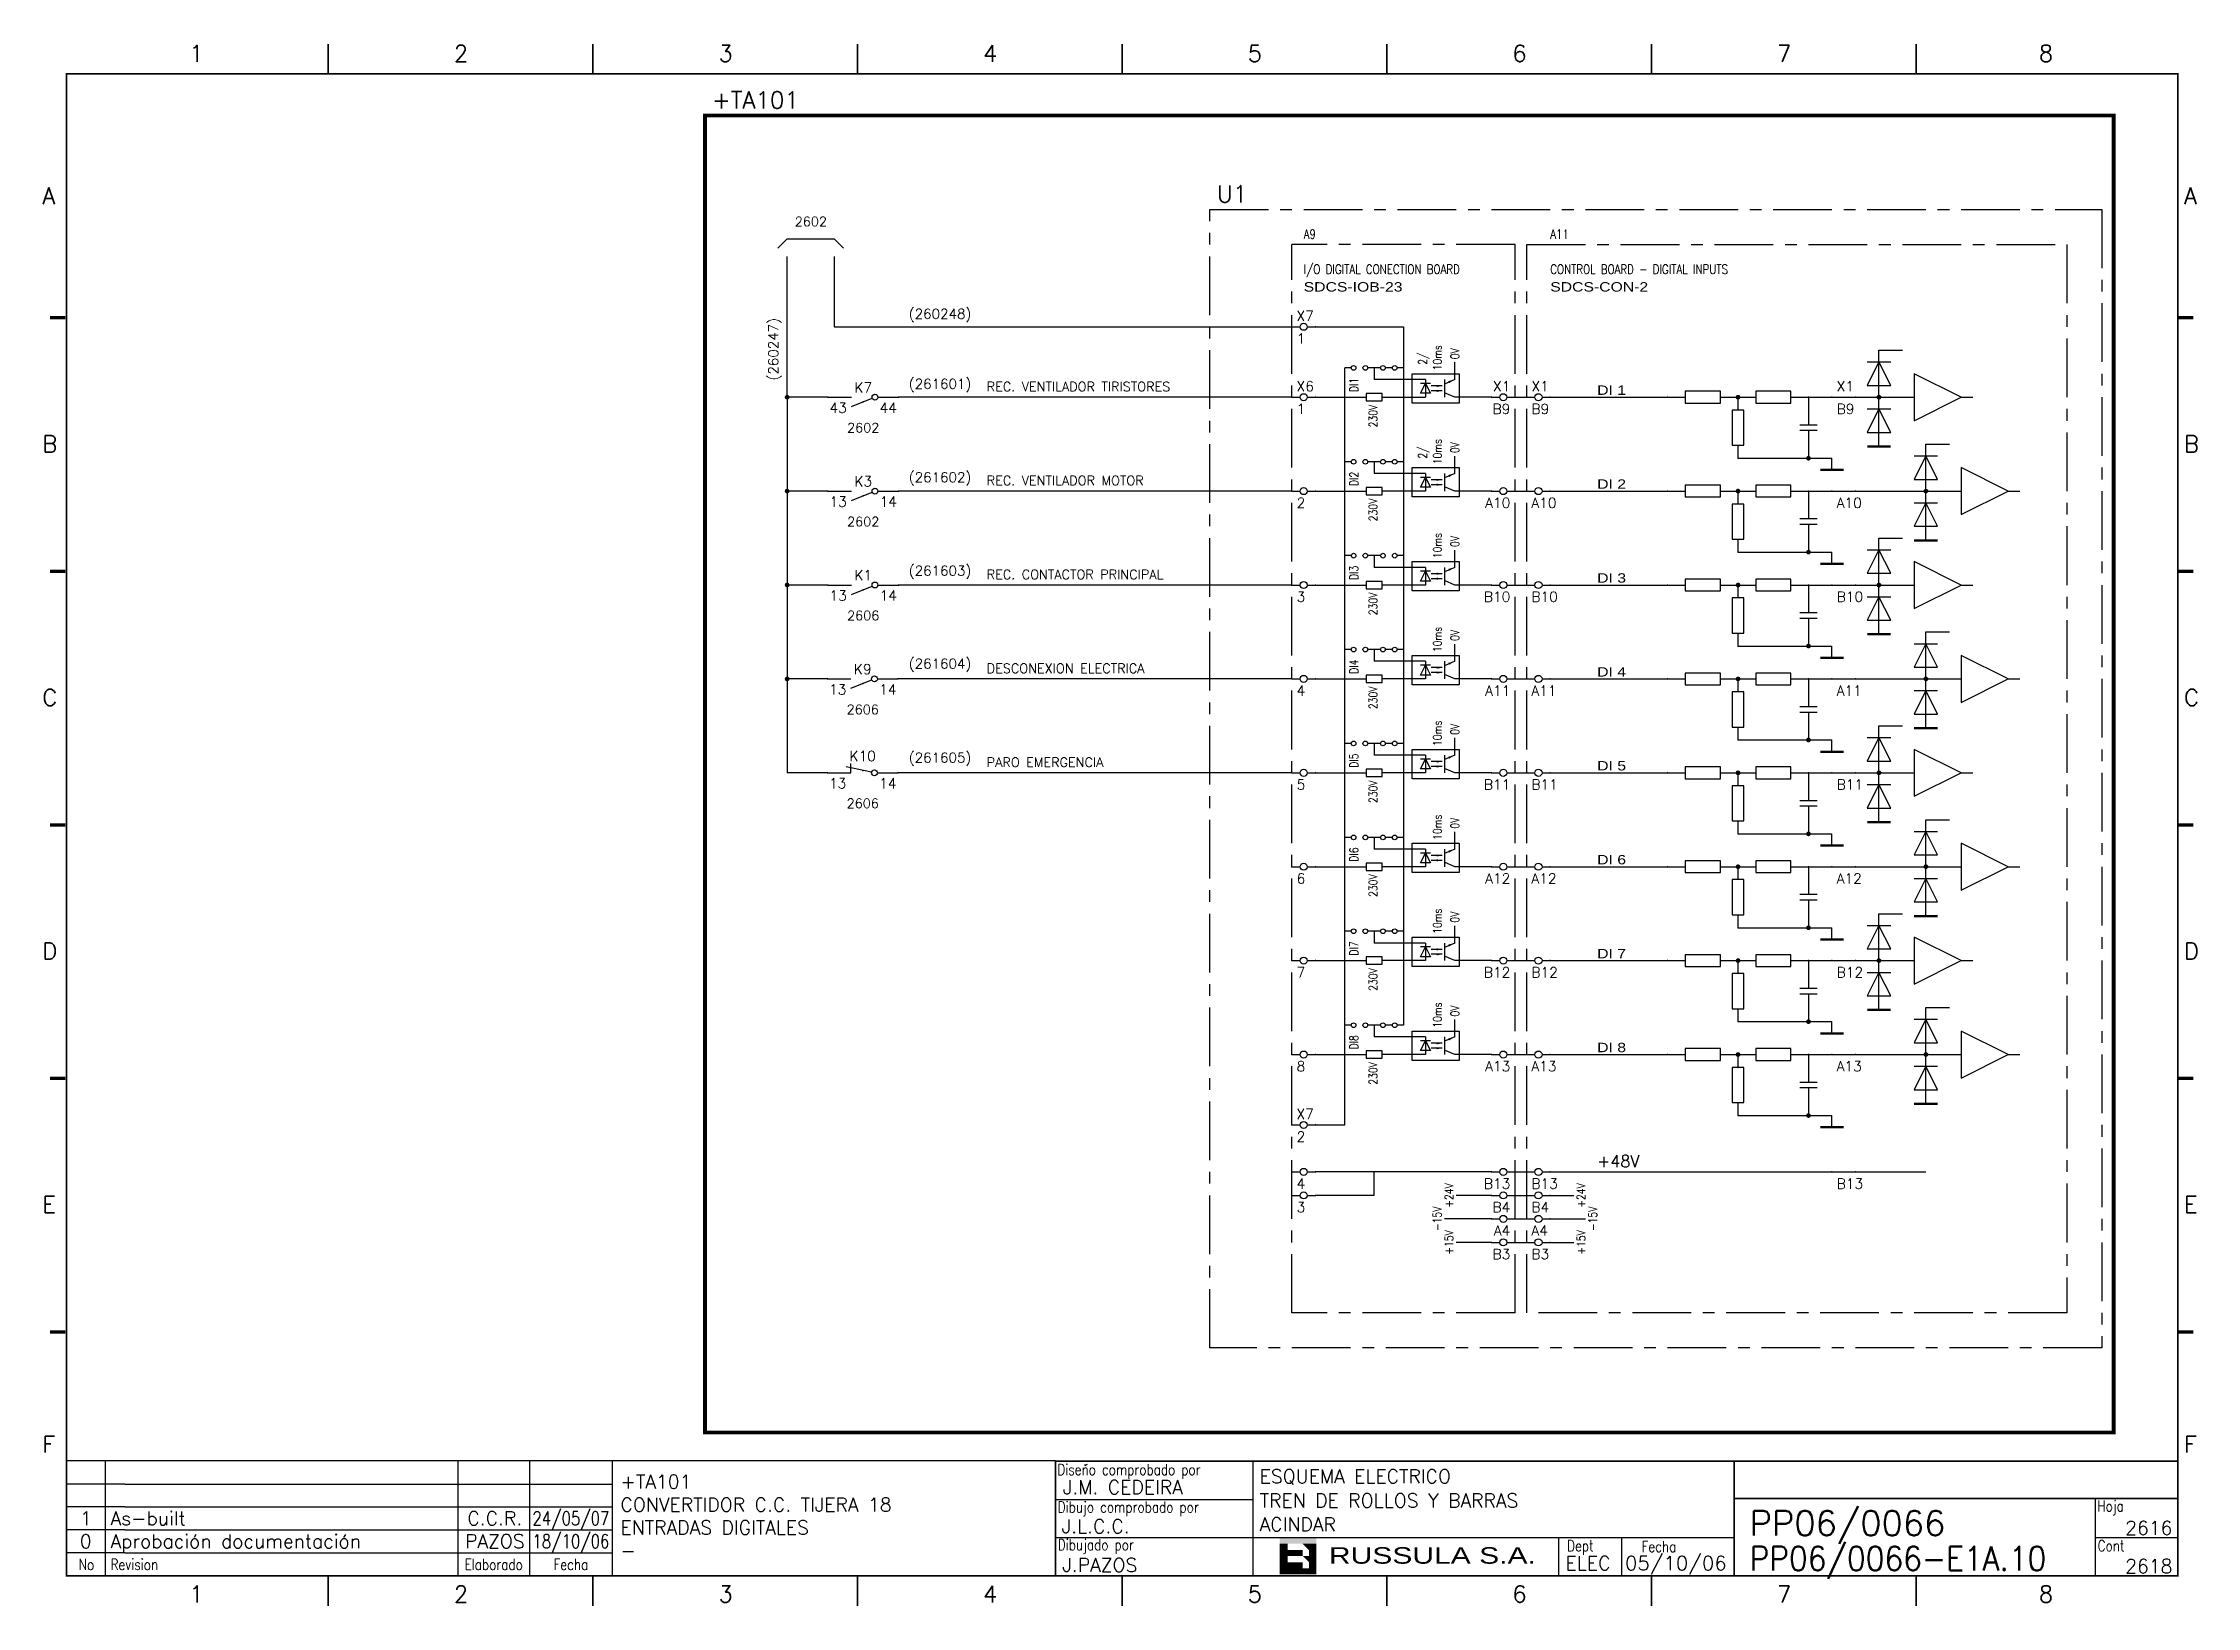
# Model space of a CAD drawing. Extents: x 423 to 881, y -6 to 327.
import ezdxf
from ezdxf.enums import TextEntityAlignment as Align

# ---------------------------------------------------------------- set-up
doc = ezdxf.new("R2010")
doc.units = 0
doc.header["$LTSCALE"] = 10
doc.header["$MEASUREMENT"] = 0
doc.linetypes.add('CENTER', pattern=[2, 1.25, -0.25, 0.25, -0.25])
doc.linetypes.add('DASHDOT', pattern=[1, 0.5, -0.25, 0, -0.25])
doc.layers.get('0').update_dxf_attribs({"linetype": 'CONTINUOUS'})
for name, color, linetype in [('$TYP', 7, 'CONTINUOUS'), ('1', 7, 'CONTINUOUS'), ('10', 5, 'CONTINUOUS'), ('102', 7, 'CONTINUOUS'), ('2', 7, 'CONTINUOUS'), ('25', 3, 'CONTINUOUS'), ('25PK', 4, 'CENTER'), ('35', 2, 'CONTINUOUS'), ('8', 1, 'CONTINUOUS'), ('9', 6, 'CONTINUOUS'), ('DIBUJO', 7, 'CONTINUOUS'), ('NODE', 7, 'CONTINUOUS')]:
    doc.layers.add(name, color=color, linetype=linetype)
doc.styles.add('ABBSTYLE', font='ROMANS.SHX', dxfattribs={"width": 0.8})
doc.styles.add('HELV', font='HELV.SHX')
doc.styles.add('HELVETICA', font='HELV.SHX')
doc.styles.add('LABEL', font='SIMPLEX', dxfattribs={"width": 0.8, "height": 4})
doc.styles.add('ROMANS', font='ROMANS.SHX')
doc.styles.get("Standard").update_dxf_attribs({"font": 'simplex'})

msp = doc.modelspace()

# ---------------------------------------------------------------- texts
at = {"layer": '2', "color": 6}
for s, height, p in [('+TA101', 3.6, (564.97, 312.72)), ('U1', 3.6, (672.47, 292.72)), ('(260248)', 2.1, (606.88, 267.93)), ('(261601)', 2.1, (606.88, 253.01)), ('(261602)', 2.1, (606.88, 233.11)), ('(261603)', 2.1, (606.88, 213.21)), ('(261604)', 2.1, (606.88, 193.41)), ('(261605)', 2.1, (606.88, 173.41))]:
    msp.add_text(s, height=height, dxfattribs=at).set_placement(p)
at = {"layer": '2', "color": 7, "style": 'ROMANS'}
for s, p in [('2602', (586.03, 287.63)), ('2602', (597.17, 243.72)), ('2602', (597.17, 223.72)), ('2606', (597.17, 203.72)), ('2606', (597.07, 183.72)), ('2606', (597.07, 163.72))]:
    msp.add_text(s, height=2, dxfattribs=at).set_placement(p, align=Align.CENTER)
at = {"layer": '2', "color": 6}
msp.add_text('(260247)', height=2.1, rotation=90, dxfattribs=at).set_placement((579.08, 254.78))
at = {"layer": '2', "color": 7, "style": 'ROMANS'}
for s, height, p in [('REC. VENTILADOR TIRISTORES', 2, (623.47, 252.47)), ('REC. VENTILADOR MOTOR', 2, (623.47, 232.47)), ('REC. CONTACTOR PRINCIPAL', 2, (623.47, 212.47)), ('DESCONEXION ELECTRICA', 2, (623.47, 192.47)), ('PARO EMERGENCIA', 2, (623.47, 172.47)), ('+48V', 2.5, (753.47, 87.26))]:
    msp.add_text(s, height=height, dxfattribs=at).set_placement(p)
at = {"layer": '25'}
for s, style, width, p in [('A9', 'ABBSTYLE', 0.8, (690.97, 284.97)), ('A11', 'ABBSTYLE', 0.8, (743.47, 284.97)), ('I/O DIGITAL CONECTION BOARD', 'ABBSTYLE', 0.8, (690.97, 277.47)), ('SDCS-IOB-23', 'HELV', 1.2, (690.97, 273.72)), ('SDCS-CON-2', 'HELV', 1.2, (743.47, 273.72)), ('CONTROL BOARD - DIGITAL INPUTS', 'ABBSTYLE', 0.8, (743.47, 277.47)), ('DI 1', 'HELV', 1.2, (753.47, 251.72)), ('DI 2', 'HELV', 1.2, (753.47, 231.72)), ('DI 3', 'HELV', 1.2, (753.47, 211.72)), ('DI 4', 'HELV', 1.2, (753.47, 191.72)), ('DI 5', 'HELV', 1.2, (753.47, 171.72)), ('DI 6', 'HELV', 1.2, (753.47, 151.72)), ('DI 7', 'HELV', 1.2, (753.47, 131.72)), ('DI 8', 'HELV', 1.2, (753.47, 111.72))]:
    msp.add_text(s, height=2, dxfattribs=dict(at, style=style, width=width)).set_placement(p)
at = {"layer": '25', "style": 'ROMANS', "width": 0.8}
for s, p in [('10ms', (720.35, 256.93)), ('0V', (724.07, 259.31)), ('2/', (717.18, 258.13)), ('DI1', (702.56, 252.3)), ('2/', (717.18, 238.13)), ('10ms', (720.35, 236.93)), ('0V', (724.07, 239.31)), ('DI2', (702.56, 232.3)), ('10ms', (720.35, 216.93)), ('0V', (724.07, 219.31)), ('DI3', (702.56, 212.3)), ('10ms', (720.35, 196.93)), ('0V', (724.07, 199.31)), ('DI4', (702.56, 192.3)), ('10ms', (720.35, 176.93)), ('0V', (724.07, 179.31)), ('DI5', (702.56, 172.3)), ('10ms', (720.35, 156.93)), ('0V', (724.07, 159.31)), ('DI6', (702.56, 152.3)), ('10ms', (720.35, 136.93)), ('0V', (724.07, 139.31)), ('DI7', (702.56, 132.3)), ('10ms', (720.35, 116.93)), ('0V', (724.07, 119.31)), ('DI8', (702.56, 112.3))]:
    msp.add_text(s, height=1.8, rotation=90, dxfattribs=at).set_placement(p)
for p in [(706.65, 249.6), (706.65, 229.6), (706.65, 209.6), (706.65, 189.6), (706.65, 169.6), (706.65, 149.6), (706.65, 129.6), (706.65, 109.6)]:
    msp.add_text('230V', height=1.8, rotation=90, dxfattribs=at).set_placement(p, align=Align.RIGHT)
for s, p in [('+24V', (722.8, 81.22)), ('+24V', (750.94, 81.22)), ('-15V', (720.3, 76.22)), ('-15V', (753.44, 76.22)), ('+15V', (722.8, 71.22)), ('+15V', (750.94, 71.22))]:
    msp.add_text(s, height=1.8, rotation=90, dxfattribs=at).set_placement(p, align=Align.CENTER)

# ---------------------------------------------------------------- blocks, each defined once
blk = doc.blocks.new('NOD', base_point=(237.5, 170))
at = {"layer": 'NODE'}
blk.add_point((237.5, 170), dxfattribs=at)
blk = doc.blocks.new('$0702029')
at = {"layer": '102'}
for p, q in [((0, 0), (5, 0)), ((10.62, 0), (15, 0)), ((5, -2), (9.42, -0.23))]:
    blk.add_line(p, q, dxfattribs=at)
blk.add_circle((10, 0), 0.625, dxfattribs=at)
blk.add_point((7.5, -1), dxfattribs=at)
at = {"layer": '2'}
for p in [(0, 0), (15, 0)]:
    blk.add_blockref('NOD', p, dxfattribs=at)
at = {"layer": '8', "flags": 8}
blk.add_attdef('1A', text='', height=2.15, dxfattribs=at).set_placement((4, -3.32), align=Align.RIGHT)
blk.add_attdef('2A', (11, -3.32), '', height=2.15, dxfattribs=at)
at = {"layer": '9'}
blk.add_attdef('ID', text='', height=2.15, dxfattribs=at).set_placement((7.5, 1), align=Align.CENTER)
blk = doc.blocks.new('$$PLL21')
blk.add_line((-2.5, 0), (2.5, 0))
at = {"layer": '2'}
for p in [(-2.5, 0), (2.5, 0)]:
    blk.add_blockref('NOD', p, dxfattribs=at)
at = {"layer": '8'}
blk.add_attdef('*A', (-1.5, -3.575), '', height=2.15, dxfattribs=at)
at = {"layer": '9'}
blk.add_attdef('ID', (-1.5, 1.25), '', height=2.15, dxfattribs=at)
blk = doc.blocks.new('$$PLR12C')
for p, q in [((-2.5, 0), (-0.75, 0)), ((0.75, 0), (2.5, 0))]:
    blk.add_line(p, q)
at = {"layer": '2'}
blk.add_circle((0, 0), 0.75, dxfattribs=at)
for p in [(-2.5, 0), (2.5, 0)]:
    blk.add_blockref('NOD', p, dxfattribs=at)
at = {"layer": '8'}
blk.add_attdef('*A', text='', height=2.15, dxfattribs=at).set_placement((1.5, -3.575), align=Align.RIGHT)
at = {"layer": '9'}
blk.add_attdef('ID', text='', height=2.15, dxfattribs=at).set_placement((1.5, 1.25), align=Align.RIGHT)
blk = doc.blocks.new('$$PLL21C')
for p, q in [((-2.5, 0), (-0.75, 0)), ((0.75, 0), (2.5, 0))]:
    blk.add_line(p, q)
at = {"layer": '2'}
blk.add_circle((0, 0), 0.75, dxfattribs=at)
for p in [(-2.5, 0), (2.5, 0)]:
    blk.add_blockref('NOD', p, dxfattribs=at)
at = {"layer": '8'}
blk.add_attdef('*A', (-1.5, -3.575), '', height=2.15, dxfattribs=at)
at = {"layer": '9'}
blk.add_attdef('ID', (-1.5, 1.25), '', height=2.15, dxfattribs=at)
blk = doc.blocks.new('$000001')
at = {"layer": '2'}
for p, q in [((0, 0), (3.75, 0)), ((11.25, 1.25), (3.75, 1.25)), ((3.75, 1.25), (3.75, -1.25)), ((11.25, -1.25), (11.25, 1.25)), ((11.25, 0), (15, 0)), ((3.75, -1.25), (11.25, -1.25))]:
    blk.add_line(p, q, dxfattribs=at)
for p in [(0, 0), (15, 0)]:
    blk.add_blockref('NOD', p, dxfattribs=at)
at = {"layer": '$TYP', "flags": 3}
blk.add_attdef('TYP', text='', height=2.15, dxfattribs=at).set_placement((7.5, -3.75), align=Align.CENTER)
at = {"layer": '8'}
blk.add_attdef('1A', text='', height=2.15, dxfattribs=at).set_placement((2.75, -3.325), align=Align.RIGHT)
blk.add_attdef('2A', (12.25, -3.325), '', height=2.15, dxfattribs=at)
at = {"layer": '9'}
blk.add_attdef('ID', text='', height=2.15, dxfattribs=at).set_placement((7.5, 2.425), align=Align.CENTER)
blk = doc.blocks.new('NC')
at = {"layer": '2'}
for p, q in [((86.18, 185), (91.18, 185)), ((95.57, 185.13), (90.18, 186.25)), ((91.18, 185), (91.18, 187)), ((96.81, 185), (101.18, 185))]:
    blk.add_line(p, q, dxfattribs=at)
blk.add_circle((96.18, 185), 0.625, dxfattribs=at)
for p in [(86.18, 185), (93.68, 185.52), (101.18, 185)]:
    blk.add_blockref('NOD', p, dxfattribs=at)
at = {"layer": '$TYP', "flags": 3}
blk.add_attdef('TYP', text='', height=2.15, dxfattribs=at).set_placement((101.18, 178.75), align=Align.CENTER)
at = {"layer": '8'}
blk.add_attdef('1A', text='', height=2.15, dxfattribs=at).set_placement((90.18, 181.68), align=Align.RIGHT)
blk.add_attdef('2A', (97.18, 181.68), '', height=2.15, dxfattribs=at)
at = {"layer": '9'}
blk.add_attdef('ID', text='', height=2.15, dxfattribs=at).set_placement((93.68, 187.5), align=Align.CENTER)
blk = doc.blocks.new('newcajec')
at = {"layer": '1'}
for p, q in [((179.4, 20.85), (0.13, 20.85)), ((7, 20.85), (7, 0)), ((71, 20.85), (71, 0)), ((84, 20.85), (84, 0.09)), ((99, 20.85), (99, 0)), ((184.64, 20.18), (184.81, 20.01)), ((184.81, 20.01), (185.18, 20.25)), ((215.2, 20.8), (215.2, 0)), ((10.6, 16.64), (0, 16.64)), ((10.6, 16.64), (99, 16.64)), ((10.6, 12.48), (0, 12.48)), ((10.6, 12.48), (99, 12.48)), ((179.4, 13.87), (215.2, 13.87)), ((368, 14.06), (368, 0)), ((10.6, 8.32), (0, 8.32)), ((10.6, 8.32), (99, 8.32)), ((10.6, 4.16), (0, 4.16)), ((10.6, 4.16), (99, 4.16)), ((179.4, 6.93), (267.63, 6.93)), ((267.63, 6.93), (302.5, 6.93)), ((270.63, 6.91), (270.63, 0)), ((282.07, 6.93), (282.07, 0)), ((368, 6.93), (383, 6.93))]:
    blk.add_line(p, q, dxfattribs=at)
for points in [[(47.5, 272.5, 0.3, 0.3, 0), (47.5, 277.91, 0.3, 0.3, 0)], [(95.5, 272.5, 0.3, 0.3, 0), (95.5, 277.91, 0.3, 0.3, 0)], [(143.5, 272.5, 0.3, 0.3, 0), (143.5, 277.91, 0.3, 0.3, 0)], [(191.5, 272.5, 0.3, 0.3, 0), (191.5, 277.91, 0.3, 0.3, 0)], [(239.5, 272.5, 0.3, 0.3, 0), (239.5, 277.91, 0.3, 0.3, 0)], [(287.5, 272.5, 0.3, 0.3, 0), (287.5, 277.91, 0.3, 0.3, 0)], [(335.5, 272.5, 0.3, 0.3, 0), (335.5, 277.91, 0.3, 0.3, 0)], [(-2.99, 228.23, 0.6, 0.6, 0), (-0.18, 228.23, 0.6, 0.6, 0)], [(383.01, 228.23, 0.6, 0.6, 0), (385.82, 228.23, 0.6, 0.6, 0)], [(-2.99, 182.23, 0.6, 0.6, 0), (-0.18, 182.23, 0.6, 0.6, 0)], [(383.01, 182.23, 0.6, 0.6, 0), (385.82, 182.23, 0.6, 0.6, 0)], [(-2.99, 136.23, 0.6, 0.6, 0), (-0.18, 136.23, 0.6, 0.6, 0)], [(383.01, 136.23, 0.6, 0.6, 0), (385.82, 136.23, 0.6, 0.6, 0)], [(-2.99, 90.23, 0.6, 0.6, 0), (-0.18, 90.23, 0.6, 0.6, 0)], [(383.01, 90.23, 0.6, 0.6, 0), (385.82, 90.23, 0.6, 0.6, 0)], [(-2.99, 44.23, 0.6, 0.6, 0), (-0.18, 44.23, 0.6, 0.6, 0)], [(383.01, 44.23, 0.6, 0.6, 0), (385.82, 44.23, 0.6, 0.6, 0)], [(383, 20.8, 0.3, 0.3, 0), (179.4, 20.8, 0.3, 0.3, 0), (179.4, 0, 0.3, 0.3, 0)], [(302.5, 20.8, 0.3, 0.3, 0), (302.5, 0, 0.3, 0.3, 0)], [(302.5, 14, 0.3, 0.3, 0), (383, 14, 0.3, 0.3, 0)], [(47.5, -5.5, 0.3, 0.3, 0), (47.5, -0.09, 0.3, 0.3, 0)], [(95.5, -5.5, 0.3, 0.3, 0), (95.5, -0.09, 0.3, 0.3, 0)], [(143.5, -5.5, 0.3, 0.3, 0), (143.5, -0.09, 0.3, 0.3, 0)], [(191.5, -5.5, 0.3, 0.3, 0), (191.5, -0.09, 0.3, 0.3, 0)], [(239.5, -5.5, 0.3, 0.3, 0), (239.5, -0.09, 0.3, 0.3, 0)], [(287.5, -5.5, 0.3, 0.3, 0), (287.5, -0.09, 0.3, 0.3, 0)], [(335.5, -5.5, 0.3, 0.3, 0), (335.5, -0.09, 0.3, 0.3, 0)]]:
    blk.add_lwpolyline(points, format="xyseb", dxfattribs=at)
at = {"layer": '1', "const_width": 0.3}
blk.add_lwpolyline([(0, 0), (0, 272.5), (383, 272.5), (383, 0)], close=True, dxfattribs=at)
at = {"layer": '2', "color": 14}
for p, q in [((221.42, 4.69), (221.42, 5.81)), ((221.42, 2.47), (221.42, 3.58))]:
    blk.add_line(p, q, dxfattribs=at)
for points in [[(220.05, 5.81), (220.05, 6.92), (226.74, 5.81), (226.74, 6.92)], [(221.42, 2.47), (220.05, 2.47), (221.42, 5.81), (220.05, 5.81)], [(221.42, 4.69), (224.25, 4.69), (221.42, 3.58), (224.25, 3.58)], [(224.25, 5.81), (225.37, 5.81), (225.37, 4.69)], [(225.37, 5.81), (226.74, 5.81), (225.37, 1.35), (226.74, 1.35)], [(224.25, 0.24), (224.25, 2.47), (220.05, 0.24), (220.05, 2.47)], [(224.25, 3.58), (225.37, 3.58), (225.37, 2.47)], [(226.74, 1.35), (226.74, 0.24), (224.25, 1.35), (224.25, 0.24)]]:
    blk.add_solid(points, dxfattribs=at)
at = {"layer": '1', "style": 'ROMANS'}
for s, p in [('1', (22.29, 274.68)), ('2', (70.29, 274.68)), ('3', (118.29, 274.68)), ('4', (166.29, 274.68)), ('5', (214.29, 274.68)), ('6', (262.29, 274.68)), ('7', (310.29, 274.68)), ('8', (357.79, 274.68)), ('A', (-4.37, 248.84)), ('A', (384.13, 248.84)), ('B', (-4.37, 203.84)), ('B', (384.13, 203.84)), ('C', (-4.37, 157.84)), ('C', (384.13, 157.84)), ('D', (-4.37, 111.84)), ('D', (384.13, 111.84)), ('E', (-4.37, 65.84)), ('E', (384.13, 65.84)), ('F', (-4.37, 22.34)), ('F', (384.13, 22.34)), ('1', (22.29, -4.82)), ('2', (70.29, -4.82)), ('3', (118.29, -4.82)), ('4', (166.29, -4.82)), ('5', (214.29, -4.82)), ('6', (262.29, -4.82)), ('7', (310.29, -4.82)), ('8', (357.79, -4.82))]:
    blk.add_text(s, height=3, dxfattribs=at).set_placement(p)
at = {"layer": '1', "style": 'LABEL', "width": 0.8}
for s, p in [('Diseno comprobado por', (179.73, 18.27)), ('Dibujo comprobado por', (179.81, 11.47)), ('Hoja', (368.38, 11.66)), ('Dibujado por', (179.83, 4.64)), ('Fecha', (285.71, 4.3)), ('Cont', (368.43, 4.46)), ('No', (2.23, 1.05)), ('Revision', (8, 1.05))]:
    blk.add_text(s, height=2, dxfattribs=at).set_placement(p)
for s, p in [('Dept', (274.61, 4.44)), ('Elaborado', (77.5, 1.05)), ('Fecha', (91.5, 1.05))]:
    blk.add_text(s, height=2, dxfattribs=at).set_placement(p, align=Align.CENTER)
at = {"layer": '10', "style": 'ROMANS'}
for tag, p in [('REV41', (3.5, 18.74)), ('REV43', (77.7, 18.74)), ('REV31', (3.5, 14.58)), ('REV33', (77.7, 14.58)), ('REV21', (3.5, 10.42)), ('REV23', (77.7, 10.42)), ('REV11', (3.5, 6.27)), ('REV13', (77.7, 6.27))]:
    blk.add_attdef(tag, text='', height=2.5, dxfattribs=at).set_placement(p, align=Align.MIDDLE)
for tag, p, height in [('REV42', (8, 17.49), 2.5), ('REV32', (8, 13.33), 2.5), ('SHEETNAME1', (100.5, 15.83), 2.5), ('DESIGNCHECK', (180.74, 14.83), 2.5), ('DOCUMENTTYPE', (216.43, 16.8), 2.5), ('NOTA', (305.32, 15.8), 3), ('SHEETNAME2', (100.5, 11.67), 2.5), ('OBJECT', (216.43, 12.4), 2.5), ('ORDER', (305.32, 7.3), 4.5), ('REV22', (8, 9.17), 2.5), ('SHEETNAME3', (100.5, 7.51), 2.5), ('DRAWINGCHECK', (180.53, 7.71), 2.5), ('CUSTOMER', (216.43, 8.08), 2.5), ('REV12', (8, 5.01), 2.5), ('SHEETNAME4', (100.5, 3.35), 2.5), ('DOCUMENT_ID', (305.32, 0.93), 4.4), ('USER', (180.63, 0.71), 2.5), ('DEPARTMENT', (271.93, 1.05), 2.5)]:
    blk.add_attdef(tag, p, '', height=height, dxfattribs=at)
for tag, width, p, p2 in [('REV44', 1.221199, (84.53, 17.49), (98.48, 17.49)), ('REV34', 1.221199, (84.53, 13.33), (98.48, 13.33)), ('REV24', 1.221199, (84.53, 9.17), (98.48, 9.17)), ('REV14', 1.221199, (84.53, 5.01), (98.48, 5.01)), ('CREATED2', 7.039915, (282.71, 1.05), (301.14, 1.05))]:
    blk.add_attdef(tag, text='', height=2.5, dxfattribs=dict(at, width=width)).set_placement(p, p2, align=Align.FIT)
for tag, p in [('SHEET', (382, 7.43)), ('NEXTSHEET', (382, 0.5))]:
    blk.add_attdef(tag, text='', height=2.5, dxfattribs=at).set_placement(p, align=Align.RIGHT)
at = {"layer": 'DIBUJO', "color": 14, "style": 'HELVETICA', "width": 1.3}
blk.add_text('RUSSULA S.A.', height=3, dxfattribs=at).set_placement((229, 2.19))

# ---------------------------------------------------------------- linework, layer by layer
at = {"layer": '2', "color": 7}
for p, q in [((580.97, 284.98), (578.97, 282.98)), ((580.97, 284.98), (590.97, 284.98)), ((590.97, 284.98), (592.97, 282.98)), ((580.97, 251.22), (580.97, 281.22)), ((590.97, 281.22), (590.97, 266.22)), ((590.97, 266.22), (688.47, 266.22)), ((813.47, 261.22), (818.47, 261.22)), ((830.97, 251.22), (820.97, 256.22)), ((820.97, 256.22), (820.97, 246.22)), ((580.97, 251.47), (580.97, 171.22)), ((589.67, 251.22), (580.97, 251.22)), ((688.47, 251.22), (604.67, 251.22)), ((735.97, 251.22), (738.47, 251.22)), ((743.47, 251.22), (768.47, 251.22)), ((798.47, 251.22), (820.97, 251.22)), ((820.97, 246.22), (830.97, 251.22)), ((830.97, 251.22), (833.47, 251.22)), ((823.47, 241.22), (828.47, 241.22)), ((783.47, 238.22), (803.47, 238.22)), ((803.47, 235.72), (803.47, 238.22)), ((830.97, 236.22), (830.97, 226.22)), ((840.97, 231.22), (830.97, 236.22)), ((589.67, 231.22), (580.97, 231.22)), ((688.47, 231.22), (604.67, 231.22)), ((735.97, 231.22), (738.47, 231.22)), ((743.47, 231.22), (768.47, 231.22)), ((798.47, 231.22), (830.97, 231.22)), ((830.97, 226.22), (840.97, 231.22)), ((840.97, 231.22), (843.47, 231.22)), ((813.47, 221.22), (818.47, 221.22)), ((783.47, 218.22), (803.47, 218.22)), ((803.47, 215.72), (803.47, 218.22)), ((830.97, 211.22), (820.97, 216.22)), ((820.97, 216.22), (820.97, 206.22)), ((589.67, 211.22), (580.97, 211.22)), ((688.47, 211.22), (604.67, 211.22)), ((607.17, 211.22), (604.67, 211.22)), ((735.97, 211.22), (738.47, 211.22)), ((743.47, 211.22), (768.47, 211.22)), ((798.47, 211.22), (820.97, 211.22)), ((820.97, 206.22), (830.97, 211.22)), ((830.97, 211.22), (833.47, 211.22)), ((783.47, 198.22), (803.47, 198.22)), ((803.47, 195.72), (803.47, 198.22)), ((823.47, 201.22), (828.47, 201.22)), ((830.97, 196.22), (830.97, 186.22)), ((840.97, 191.22), (830.97, 196.22)), ((589.57, 191.22), (580.97, 191.22)), ((688.47, 191.22), (604.57, 191.22)), ((735.97, 191.22), (738.47, 191.22)), ((743.47, 191.22), (768.47, 191.22)), ((798.47, 191.22), (830.97, 191.22)), ((830.97, 186.22), (840.97, 191.22)), ((840.97, 191.22), (843.47, 191.22)), ((813.47, 181.22), (818.47, 181.22)), ((783.47, 178.22), (803.47, 178.22)), ((803.47, 175.72), (803.47, 178.22)), ((830.97, 171.22), (820.97, 176.22)), ((820.97, 176.22), (820.97, 166.22)), ((589.57, 171.22), (580.97, 171.22)), ((688.47, 171.22), (604.57, 171.22)), ((735.97, 171.22), (738.47, 171.22)), ((743.47, 171.22), (768.47, 171.22)), ((798.47, 171.22), (820.97, 171.22)), ((820.97, 166.22), (830.97, 171.22)), ((830.97, 171.22), (833.47, 171.22)), ((823.47, 161.22), (828.47, 161.22)), ((783.47, 158.22), (803.47, 158.22)), ((803.47, 155.72), (803.47, 158.22)), ((830.97, 156.22), (830.97, 146.22)), ((840.97, 151.22), (830.97, 156.22)), ((735.97, 151.22), (738.47, 151.22)), ((743.47, 151.22), (768.47, 151.22)), ((798.47, 151.22), (830.97, 151.22)), ((830.97, 146.22), (840.97, 151.22)), ((840.97, 151.22), (843.47, 151.22)), ((783.47, 138.22), (803.47, 138.22)), ((803.47, 135.72), (803.47, 138.22)), ((813.47, 141.22), (818.47, 141.22)), ((830.97, 131.22), (820.97, 136.22)), ((820.97, 136.22), (820.97, 126.22)), ((735.97, 131.22), (738.47, 131.22)), ((743.47, 131.22), (768.47, 131.22)), ((798.47, 131.22), (820.97, 131.22)), ((820.97, 126.22), (830.97, 131.22)), ((830.97, 131.22), (833.47, 131.22)), ((823.47, 121.22), (828.47, 121.22)), ((783.47, 118.22), (803.47, 118.22)), ((803.47, 115.72), (803.47, 118.22)), ((830.97, 116.22), (830.97, 106.22)), ((840.97, 111.22), (830.97, 116.22)), ((735.97, 111.22), (738.47, 111.22)), ((743.47, 111.22), (768.47, 111.22)), ((798.47, 111.22), (830.97, 111.22)), ((830.97, 106.22), (840.97, 111.22)), ((840.97, 111.22), (843.47, 111.22)), ((783.47, 98.22), (803.47, 98.22)), ((803.47, 95.72), (803.47, 98.22)), ((735.97, 86.22), (738.47, 86.22)), ((743.47, 86.22), (823.47, 86.22)), ((735.97, 81.22), (738.47, 81.22)), ((735.97, 76.22), (738.47, 76.22)), ((735.97, 71.22), (738.47, 71.22))]:
    msp.add_line(p, q, dxfattribs=at)
at = {"layer": '2'}
for p, q in [((810.97, 258.72), (815.97, 258.72)), ((813.47, 258.72), (810.97, 253.72)), ((813.47, 251.22), (813.47, 261.22)), ((815.97, 253.72), (813.47, 258.72)), ((810.97, 253.72), (815.97, 253.72)), ((782.22, 248.47), (782.22, 240.97)), ((784.72, 248.47), (782.22, 248.47)), ((783.47, 248.47), (783.47, 251.22)), ((784.72, 240.97), (784.72, 248.47)), ((798.47, 251.22), (798.47, 245.35)), ((810.97, 248.72), (815.97, 248.72)), ((813.47, 248.72), (810.97, 243.72)), ((813.47, 240.72), (813.47, 251.22)), ((815.97, 243.72), (813.47, 248.72)), ((796.6, 245.35), (800.35, 245.35)), ((800.35, 244.1), (796.6, 244.1)), ((798.47, 244.1), (798.47, 238.22)), ((810.97, 243.72), (815.97, 243.72)), ((782.22, 240.97), (784.72, 240.97)), ((783.47, 238.22), (783.47, 240.97)), ((820.97, 238.72), (825.97, 238.72)), ((823.47, 238.72), (820.97, 233.72)), ((823.47, 231.22), (823.47, 241.22)), ((825.97, 233.72), (823.47, 238.72)), ((783.47, 228.47), (783.47, 231.22)), ((798.47, 231.22), (798.47, 225.35)), ((820.97, 233.72), (825.97, 233.72)), ((823.47, 220.72), (823.47, 231.22)), ((782.22, 228.47), (782.22, 220.97)), ((784.72, 228.47), (782.22, 228.47)), ((784.72, 220.97), (784.72, 228.47)), ((796.6, 225.35), (800.35, 225.35)), ((820.97, 228.72), (825.97, 228.72)), ((823.47, 228.72), (820.97, 223.72)), ((825.97, 223.72), (823.47, 228.72)), ((782.22, 220.97), (784.72, 220.97)), ((783.47, 218.22), (783.47, 220.97)), ((800.35, 224.1), (796.6, 224.1)), ((798.47, 224.1), (798.47, 218.22)), ((813.47, 211.22), (813.47, 221.22)), ((820.97, 223.72), (825.97, 223.72)), ((810.97, 218.72), (815.97, 218.72)), ((813.47, 218.72), (810.97, 213.72)), ((815.97, 213.72), (813.47, 218.72)), ((783.47, 208.47), (783.47, 211.22)), ((798.47, 211.22), (798.47, 205.35)), ((810.97, 213.72), (815.97, 213.72)), ((813.47, 200.72), (813.47, 211.22)), ((782.22, 208.47), (782.22, 200.97)), ((784.72, 208.47), (782.22, 208.47)), ((784.72, 200.97), (784.72, 208.47)), ((810.97, 208.72), (815.97, 208.72)), ((813.47, 208.72), (810.97, 203.72)), ((815.97, 203.72), (813.47, 208.72)), ((796.6, 205.35), (800.35, 205.35)), ((800.35, 204.1), (796.6, 204.1)), ((798.47, 204.1), (798.47, 198.22)), ((810.97, 203.72), (815.97, 203.72)), ((782.22, 200.97), (784.72, 200.97)), ((783.47, 198.22), (783.47, 200.97)), ((820.97, 198.72), (825.97, 198.72)), ((823.47, 198.72), (820.97, 193.72)), ((823.47, 191.22), (823.47, 201.22)), ((825.97, 193.72), (823.47, 198.72)), ((820.97, 193.72), (825.97, 193.72)), ((782.22, 188.47), (782.22, 180.97)), ((784.72, 188.47), (782.22, 188.47)), ((783.47, 188.47), (783.47, 191.22)), ((784.72, 180.97), (784.72, 188.47)), ((798.47, 191.22), (798.47, 185.35)), ((823.47, 188.72), (820.97, 183.72)), ((820.97, 188.72), (825.97, 188.72)), ((823.47, 180.72), (823.47, 191.22)), ((825.97, 183.72), (823.47, 188.72)), ((796.6, 185.35), (800.35, 185.35)), ((800.35, 184.1), (796.6, 184.1)), ((798.47, 184.1), (798.47, 178.22)), ((820.97, 183.72), (825.97, 183.72)), ((782.22, 180.97), (784.72, 180.97)), ((783.47, 178.22), (783.47, 180.97)), ((813.47, 171.22), (813.47, 181.22)), ((813.47, 178.72), (810.97, 173.72)), ((810.97, 178.72), (815.97, 178.72)), ((815.97, 173.72), (813.47, 178.72)), ((783.47, 168.47), (783.47, 171.22)), ((798.47, 171.22), (798.47, 165.35)), ((810.97, 173.72), (815.97, 173.72)), ((813.47, 160.72), (813.47, 171.22)), ((782.22, 168.47), (782.22, 160.97)), ((784.72, 168.47), (782.22, 168.47)), ((784.72, 160.97), (784.72, 168.47)), ((796.6, 165.35), (800.35, 165.35)), ((810.97, 168.72), (815.97, 168.72)), ((813.47, 168.72), (810.97, 163.72)), ((815.97, 163.72), (813.47, 168.72)), ((782.22, 160.97), (784.72, 160.97)), ((783.47, 158.22), (783.47, 160.97)), ((800.35, 164.1), (796.6, 164.1)), ((798.47, 164.1), (798.47, 158.22)), ((810.97, 163.72), (815.97, 163.72)), ((823.47, 151.22), (823.47, 161.22)), ((820.97, 158.72), (825.97, 158.72)), ((823.47, 158.72), (820.97, 153.72)), ((825.97, 153.72), (823.47, 158.72)), ((820.97, 153.72), (825.97, 153.72)), ((782.22, 148.47), (782.22, 140.97)), ((784.72, 148.47), (782.22, 148.47)), ((783.47, 148.47), (783.47, 151.22)), ((784.72, 140.97), (784.72, 148.47)), ((798.47, 151.22), (798.47, 145.35)), ((820.97, 148.72), (825.97, 148.72)), ((823.47, 148.72), (820.97, 143.72)), ((823.47, 140.72), (823.47, 151.22)), ((825.97, 143.72), (823.47, 148.72)), ((796.6, 145.35), (800.35, 145.35)), ((800.35, 144.1), (796.6, 144.1)), ((798.47, 144.1), (798.47, 138.22)), ((820.97, 143.72), (825.97, 143.72)), ((782.22, 140.97), (784.72, 140.97)), ((783.47, 138.22), (783.47, 140.97)), ((813.47, 138.72), (810.97, 133.72)), ((810.97, 138.72), (815.97, 138.72)), ((813.47, 131.22), (813.47, 141.22)), ((815.97, 133.72), (813.47, 138.72)), ((810.97, 133.72), (815.97, 133.72)), ((782.22, 128.47), (782.22, 120.97)), ((784.72, 128.47), (782.22, 128.47)), ((783.47, 128.47), (783.47, 131.22)), ((784.72, 120.97), (784.72, 128.47)), ((798.47, 131.22), (798.47, 125.35)), ((810.97, 128.72), (815.97, 128.72)), ((813.47, 128.72), (810.97, 123.72)), ((813.47, 120.72), (813.47, 131.22)), ((815.97, 123.72), (813.47, 128.72)), ((796.6, 125.35), (800.35, 125.35)), ((800.35, 124.1), (796.6, 124.1)), ((798.47, 124.1), (798.47, 118.22)), ((782.22, 120.97), (784.72, 120.97)), ((783.47, 118.22), (783.47, 120.97)), ((810.97, 123.72), (815.97, 123.72)), ((823.47, 111.22), (823.47, 121.22)), ((820.97, 118.72), (825.97, 118.72)), ((823.47, 118.72), (820.97, 113.72)), ((825.97, 113.72), (823.47, 118.72)), ((783.47, 108.47), (783.47, 111.22)), ((798.47, 111.22), (798.47, 105.35)), ((820.97, 113.72), (825.97, 113.72)), ((823.47, 100.72), (823.47, 111.22)), ((782.22, 108.47), (782.22, 100.97)), ((784.72, 108.47), (782.22, 108.47)), ((784.72, 100.97), (784.72, 108.47)), ((823.47, 108.72), (820.97, 103.72)), ((820.97, 108.72), (825.97, 108.72)), ((825.97, 103.72), (823.47, 108.72)), ((782.22, 100.97), (784.72, 100.97)), ((783.47, 98.22), (783.47, 100.97)), ((796.6, 105.35), (800.35, 105.35)), ((800.35, 104.1), (796.6, 104.1)), ((798.47, 104.1), (798.47, 98.22)), ((820.97, 103.72), (825.97, 103.72))]:
    msp.add_line(p, q, dxfattribs=at)
at = {"layer": '2', "color": 3, "linetype": 'DASHDOT'}
msp.add_lwpolyline([(563.47, 311.22, 0.84, 0.84, 0), (863.47, 311.22, 0.84, 0.84, 0), (863.47, 30.72, 0.84, 0.84, 0), (563.47, 30.72, 0.84, 0.84, 0), (563.47, 311.22, 0.84, 0.84, 0)], format="xyseb", dxfattribs=at)
at = {"layer": '2', "color": 7}
for points in [[(580.72, 251.22, 0.5, 0.5, 1), (581.22, 251.22, 0.5, 0.5, 1)], [(783.22, 251.22, 0.5, 0.5, 1), (783.72, 251.22, 0.5, 0.5, 1)], [(813.22, 251.22, 0.5, 0.5, 1), (813.72, 251.22, 0.5, 0.5, 1)], [(798.22, 238.22, 0.5, 0.5, 1), (798.72, 238.22, 0.5, 0.5, 1)], [(580.72, 231.22, 0.5, 0.5, 1), (581.22, 231.22, 0.5, 0.5, 1)], [(783.22, 231.22, 0.5, 0.5, 1), (783.72, 231.22, 0.5, 0.5, 1)], [(823.22, 231.22, 0.5, 0.5, 1), (823.72, 231.22, 0.5, 0.5, 1)], [(798.22, 218.22, 0.5, 0.5, 1), (798.72, 218.22, 0.5, 0.5, 1)], [(580.72, 211.22, 0.5, 0.5, 1), (581.22, 211.22, 0.5, 0.5, 1)], [(783.22, 211.22, 0.5, 0.5, 1), (783.72, 211.22, 0.5, 0.5, 1)], [(813.22, 211.22, 0.5, 0.5, 1), (813.72, 211.22, 0.5, 0.5, 1)], [(798.22, 198.22, 0.5, 0.5, 1), (798.72, 198.22, 0.5, 0.5, 1)], [(580.72, 191.22, 0.5, 0.5, 1), (581.22, 191.22, 0.5, 0.5, 1)], [(783.22, 191.22, 0.5, 0.5, 1), (783.72, 191.22, 0.5, 0.5, 1)], [(823.22, 191.22, 0.5, 0.5, 1), (823.72, 191.22, 0.5, 0.5, 1)], [(798.22, 178.22, 0.5, 0.5, 1), (798.72, 178.22, 0.5, 0.5, 1)], [(783.22, 171.22, 0.5, 0.5, 1), (783.72, 171.22, 0.5, 0.5, 1)], [(813.22, 171.22, 0.5, 0.5, 1), (813.72, 171.22, 0.5, 0.5, 1)], [(798.22, 158.22, 0.5, 0.5, 1), (798.72, 158.22, 0.5, 0.5, 1)], [(783.22, 151.22, 0.5, 0.5, 1), (783.72, 151.22, 0.5, 0.5, 1)], [(823.22, 151.22, 0.5, 0.5, 1), (823.72, 151.22, 0.5, 0.5, 1)], [(798.22, 138.22, 0.5, 0.5, 1), (798.72, 138.22, 0.5, 0.5, 1)], [(783.22, 131.22, 0.5, 0.5, 1), (783.72, 131.22, 0.5, 0.5, 1)], [(813.22, 131.22, 0.5, 0.5, 1), (813.72, 131.22, 0.5, 0.5, 1)], [(798.22, 118.22, 0.5, 0.5, 1), (798.72, 118.22, 0.5, 0.5, 1)], [(783.22, 111.22, 0.5, 0.5, 1), (783.72, 111.22, 0.5, 0.5, 1)], [(823.22, 111.22, 0.5, 0.5, 1), (823.72, 111.22, 0.5, 0.5, 1)], [(798.22, 98.22, 0.5, 0.5, 1), (798.72, 98.22, 0.5, 0.5, 1)]]:
    msp.add_lwpolyline(points, format="xyseb", close=True, dxfattribs=at)
for points in [[(810.97, 240.72, 0.5, 0.5, 0), (815.97, 240.72, 0.5, 0.5, 0)], [(800.97, 235.72, 0.5, 0.5, 0), (805.97, 235.72, 0.5, 0.5, 0)], [(820.97, 220.72, 0.5, 0.5, 0), (825.97, 220.72, 0.5, 0.5, 0)], [(800.97, 215.72, 0.5, 0.5, 0), (805.97, 215.72, 0.5, 0.5, 0)], [(810.97, 200.72, 0.5, 0.5, 0), (815.97, 200.72, 0.5, 0.5, 0)], [(800.97, 195.72, 0.5, 0.5, 0), (805.97, 195.72, 0.5, 0.5, 0)], [(820.97, 180.72, 0.5, 0.5, 0), (825.97, 180.72, 0.5, 0.5, 0)], [(800.97, 175.72, 0.5, 0.5, 0), (805.97, 175.72, 0.5, 0.5, 0)], [(810.97, 160.72, 0.5, 0.5, 0), (815.97, 160.72, 0.5, 0.5, 0)], [(800.97, 155.72, 0.5, 0.5, 0), (805.97, 155.72, 0.5, 0.5, 0)], [(820.97, 140.72, 0.5, 0.5, 0), (825.97, 140.72, 0.5, 0.5, 0)], [(800.97, 135.72, 0.5, 0.5, 0), (805.97, 135.72, 0.5, 0.5, 0)], [(810.97, 120.72, 0.5, 0.5, 0), (815.97, 120.72, 0.5, 0.5, 0)], [(800.97, 115.72, 0.5, 0.5, 0), (805.97, 115.72, 0.5, 0.5, 0)], [(820.97, 100.72, 0.5, 0.5, 0), (825.97, 100.72, 0.5, 0.5, 0)], [(800.97, 95.72, 0.5, 0.5, 0), (805.97, 95.72, 0.5, 0.5, 0)]]:
    msp.add_lwpolyline(points, format="xyseb", dxfattribs=at)
at = {"layer": '25', "linetype": 'CENTER'}
for p, q in [((688.47, 56.22), (688.47, 283.72)), ((735.97, 283.72), (688.47, 283.72)), ((735.97, 56.22), (735.97, 283.72)), ((735.97, 56.22), (688.47, 56.22))]:
    msp.add_line(p, q, dxfattribs=at)
at = {"layer": '25'}
for p, q in [((693.47, 266.22), (712.22, 266.22)), ((712.22, 266.22), (712.22, 117.47)), ((699.72, 96.22), (699.72, 257.47)), ((701.1, 257.47), (699.72, 257.47)), ((707.35, 257.47), (704.6, 257.47)), ((705.97, 257.47), (705.97, 254.97)), ((712.22, 257.47), (710.85, 257.47)), ((723.16, 254.97), (723.16, 258.65)), ((716.91, 254.97), (705.97, 254.97)), ((714.1, 249.97), (714.1, 256.22)), ((714.1, 256.22), (724.1, 256.22)), ((715.87, 252.05), (716.91, 254.14)), ((717.95, 254.14), (715.87, 254.14)), ((716.91, 254.97), (716.91, 251.22)), ((716.91, 254.14), (717.95, 252.05)), ((720.49, 253.62), (718.1, 253.62)), ((720.49, 252.57), (718.1, 252.57)), ((720.93, 254.97), (720.93, 251.22)), ((723.16, 254.97), (720.97, 254.03)), ((724.1, 256.22), (724.1, 249.97)), ((693.47, 251.22), (704.25, 251.22)), ((707.69, 252), (704.25, 252)), ((704.25, 252), (704.25, 250.44)), ((704.25, 250.44), (707.69, 250.44)), ((707.69, 250.44), (707.69, 252)), ((707.69, 251.22), (716.91, 251.22)), ((724.1, 249.97), (714.1, 249.97)), ((717.95, 252.05), (715.87, 252.05)), ((723.16, 251.22), (720.97, 252.16)), ((730.97, 251.22), (723.16, 251.22)), ((723.16, 234.97), (723.16, 238.65)), ((701.1, 237.47), (699.72, 237.47)), ((707.35, 237.47), (704.6, 237.47)), ((705.97, 237.47), (705.97, 234.97)), ((716.91, 234.97), (705.97, 234.97)), ((712.22, 237.47), (710.85, 237.47)), ((714.1, 236.22), (724.1, 236.22)), ((714.1, 229.97), (714.1, 236.22)), ((715.87, 232.05), (716.91, 234.14)), ((717.95, 234.14), (715.87, 234.14)), ((716.91, 234.97), (716.91, 231.22)), ((716.91, 234.14), (717.95, 232.05)), ((720.93, 234.97), (720.93, 231.22)), ((723.16, 234.97), (720.97, 234.03)), ((724.1, 236.22), (724.1, 229.97)), ((693.47, 231.22), (704.25, 231.22)), ((707.69, 232), (704.25, 232)), ((704.25, 232), (704.25, 230.44)), ((704.25, 230.44), (707.69, 230.44)), ((707.69, 230.44), (707.69, 232)), ((716.91, 231.22), (707.69, 231.22)), ((724.1, 229.97), (714.1, 229.97)), ((717.95, 232.05), (715.87, 232.05)), ((720.49, 233.62), (718.1, 233.62)), ((720.49, 232.57), (718.1, 232.57)), ((723.16, 231.22), (720.97, 232.16)), ((730.97, 231.22), (723.16, 231.22)), ((701.1, 217.47), (699.72, 217.47)), ((707.35, 217.47), (704.6, 217.47)), ((705.97, 217.47), (705.97, 214.97)), ((712.22, 217.47), (710.85, 217.47)), ((714.1, 209.97), (714.1, 216.22)), ((714.1, 216.22), (724.1, 216.22)), ((723.16, 214.97), (723.16, 218.65)), ((724.1, 216.22), (724.1, 209.97)), ((693.47, 211.22), (704.25, 211.22)), ((707.69, 212), (704.25, 212)), ((704.25, 212), (704.25, 210.44)), ((716.91, 214.97), (705.97, 214.97)), ((707.69, 210.44), (707.69, 212)), ((716.91, 211.22), (707.69, 211.22)), ((715.87, 212.05), (716.91, 214.14)), ((717.95, 214.14), (715.87, 214.14)), ((717.95, 212.05), (715.87, 212.05)), ((716.91, 214.97), (716.91, 211.22)), ((716.91, 214.14), (717.95, 212.05)), ((720.49, 213.62), (718.1, 213.62)), ((720.49, 212.57), (718.1, 212.57)), ((720.93, 214.97), (720.93, 211.22)), ((723.16, 214.97), (720.97, 214.03)), ((723.16, 211.22), (720.97, 212.16)), ((730.97, 211.22), (723.16, 211.22)), ((704.25, 210.44), (707.69, 210.44)), ((724.1, 209.97), (714.1, 209.97)), ((701.1, 197.47), (699.72, 197.47)), ((707.35, 197.47), (704.6, 197.47)), ((705.97, 197.47), (705.97, 194.97)), ((712.22, 197.47), (710.85, 197.47)), ((723.16, 194.97), (723.16, 198.65)), ((716.91, 194.97), (705.97, 194.97)), ((714.1, 196.22), (724.1, 196.22)), ((714.1, 189.97), (714.1, 196.22)), ((715.87, 192.05), (716.91, 194.14)), ((717.95, 194.14), (715.87, 194.14)), ((716.91, 194.97), (716.91, 191.22)), ((716.91, 194.14), (717.95, 192.05)), ((720.49, 193.62), (718.1, 193.62)), ((720.93, 194.97), (720.93, 191.22)), ((723.16, 194.97), (720.97, 194.03)), ((724.1, 196.22), (724.1, 189.97)), ((693.47, 191.22), (704.25, 191.22)), ((707.69, 192), (704.25, 192)), ((704.25, 192), (704.25, 190.44)), ((704.25, 190.44), (707.69, 190.44)), ((707.69, 190.44), (707.69, 192)), ((716.91, 191.22), (707.69, 191.22)), ((724.1, 189.97), (714.1, 189.97)), ((717.95, 192.05), (715.87, 192.05)), ((720.49, 192.57), (718.1, 192.57)), ((723.16, 191.22), (720.97, 192.16)), ((730.97, 191.22), (723.16, 191.22)), ((701.1, 177.47), (699.72, 177.47)), ((707.35, 177.47), (704.6, 177.47)), ((705.97, 177.47), (705.97, 174.97)), ((716.91, 174.97), (705.97, 174.97)), ((712.22, 177.47), (710.85, 177.47)), ((714.1, 169.97), (714.1, 176.22)), ((714.1, 176.22), (724.1, 176.22)), ((716.91, 174.97), (716.91, 171.22)), ((720.93, 174.97), (720.93, 171.22)), ((723.16, 174.97), (720.97, 174.03)), ((723.16, 174.97), (723.16, 178.65)), ((724.1, 176.22), (724.1, 169.97)), ((693.47, 171.22), (704.25, 171.22)), ((707.69, 172), (704.25, 172)), ((704.25, 172), (704.25, 170.44)), ((704.25, 170.44), (707.69, 170.44)), ((707.69, 170.44), (707.69, 172)), ((716.91, 171.22), (707.69, 171.22)), ((724.1, 169.97), (714.1, 169.97)), ((715.87, 172.05), (716.91, 174.14)), ((717.95, 174.14), (715.87, 174.14)), ((717.95, 172.05), (715.87, 172.05)), ((716.91, 174.14), (717.95, 172.05)), ((720.49, 173.62), (718.1, 173.62)), ((720.49, 172.57), (718.1, 172.57)), ((723.16, 171.22), (720.97, 172.16)), ((730.97, 171.22), (723.16, 171.22)), ((701.1, 157.47), (699.72, 157.47)), ((707.35, 157.47), (704.6, 157.47)), ((705.97, 157.47), (705.97, 154.97)), ((712.22, 157.47), (710.85, 157.47)), ((714.1, 156.22), (724.1, 156.22)), ((714.1, 149.97), (714.1, 156.22)), ((723.16, 154.97), (723.16, 158.65)), ((724.1, 156.22), (724.1, 149.97)), ((707.69, 152), (704.25, 152)), ((704.25, 152), (704.25, 150.44)), ((716.91, 154.97), (705.97, 154.97)), ((707.69, 150.44), (707.69, 152)), ((715.87, 152.05), (716.91, 154.14)), ((717.95, 154.14), (715.87, 154.14)), ((717.95, 152.05), (715.87, 152.05)), ((716.91, 154.97), (716.91, 151.22)), ((716.91, 154.14), (717.95, 152.05)), ((720.49, 153.62), (718.1, 153.62)), ((720.49, 152.57), (718.1, 152.57)), ((720.93, 154.97), (720.93, 151.22)), ((723.16, 154.97), (720.97, 154.03)), ((723.16, 151.22), (720.97, 152.16)), ((693.47, 151.22), (704.25, 151.22)), ((704.25, 150.44), (707.69, 150.44)), ((716.91, 151.22), (707.69, 151.22)), ((724.1, 149.97), (714.1, 149.97)), ((730.97, 151.22), (723.16, 151.22)), ((723.16, 134.97), (723.16, 138.65)), ((701.1, 137.47), (699.72, 137.47)), ((707.35, 137.47), (704.6, 137.47)), ((705.97, 137.47), (705.97, 134.97)), ((716.91, 134.97), (705.97, 134.97)), ((712.22, 137.47), (710.85, 137.47)), ((714.1, 129.97), (714.1, 136.22)), ((714.1, 136.22), (724.1, 136.22)), ((717.95, 134.14), (715.87, 134.14)), ((715.87, 132.05), (716.91, 134.14)), ((716.91, 134.97), (716.91, 131.22)), ((716.91, 134.14), (717.95, 132.05)), ((720.49, 133.62), (718.1, 133.62)), ((720.93, 134.97), (720.93, 131.22)), ((723.16, 134.97), (720.97, 134.03)), ((724.1, 136.22), (724.1, 129.97)), ((693.47, 131.22), (704.25, 131.22)), ((707.69, 132), (704.25, 132)), ((704.25, 132), (704.25, 130.44)), ((704.25, 130.44), (707.69, 130.44)), ((707.69, 130.44), (707.69, 132)), ((716.91, 131.22), (707.69, 131.22)), ((724.1, 129.97), (714.1, 129.97)), ((717.95, 132.05), (715.87, 132.05)), ((720.49, 132.57), (718.1, 132.57)), ((723.16, 131.22), (720.97, 132.16)), ((730.97, 131.22), (723.16, 131.22)), ((701.1, 117.47), (699.72, 117.47)), ((707.35, 117.47), (704.6, 117.47)), ((705.97, 117.47), (705.97, 114.97)), ((716.91, 114.97), (705.97, 114.97)), ((712.22, 117.47), (710.85, 117.47)), ((714.1, 116.22), (724.1, 116.22)), ((714.1, 109.97), (714.1, 116.22)), ((716.91, 114.97), (716.91, 111.22)), ((720.93, 114.97), (720.93, 111.22)), ((723.16, 114.97), (720.97, 114.03)), ((723.16, 114.97), (723.16, 118.65)), ((724.1, 116.22), (724.1, 109.97)), ((693.47, 111.22), (704.25, 111.22)), ((707.69, 112), (704.25, 112)), ((704.25, 112), (704.25, 110.44)), ((704.25, 110.44), (707.69, 110.44)), ((707.69, 110.44), (707.69, 112)), ((716.91, 111.22), (707.69, 111.22)), ((717.95, 114.14), (715.87, 114.14)), ((715.87, 112.05), (716.91, 114.14)), ((717.95, 112.05), (715.87, 112.05)), ((716.91, 114.14), (717.95, 112.05)), ((720.49, 113.62), (718.1, 113.62)), ((720.49, 112.57), (718.1, 112.57)), ((723.16, 111.22), (720.97, 112.16)), ((730.97, 111.22), (723.16, 111.22)), ((724.1, 109.97), (714.1, 109.97)), ((693.47, 96.22), (699.72, 96.22)), ((730.97, 86.22), (693.47, 86.22)), ((705.97, 81.22), (705.97, 86.22)), ((705.97, 81.22), (693.47, 81.22)), ((730.97, 81.22), (723.47, 81.22)), ((743.47, 81.22), (748.47, 81.22)), ((730.97, 76.22), (720.97, 76.22)), ((743.47, 76.22), (750.97, 76.22)), ((730.97, 71.22), (723.47, 71.22)), ((743.47, 71.22), (748.47, 71.22))]:
    msp.add_line(p, q, dxfattribs=at)
for centre in [(701.6, 257.47), (704.1, 257.47), (707.85, 257.47), (710.35, 257.47), (701.6, 237.47), (704.1, 237.47), (707.85, 237.47), (710.35, 237.47), (701.6, 217.47), (704.1, 217.47), (707.85, 217.47), (710.35, 217.47), (701.6, 197.47), (704.1, 197.47), (707.85, 197.47), (710.35, 197.47), (701.6, 177.47), (704.1, 177.47), (707.85, 177.47), (710.35, 177.47), (701.6, 157.47), (704.1, 157.47), (707.85, 157.47), (710.35, 157.47), (701.6, 137.47), (704.1, 137.47), (707.85, 137.47), (710.35, 137.47), (701.6, 117.47), (704.1, 117.47), (707.85, 117.47), (710.35, 117.47)]:
    msp.add_circle(centre, 0.5, dxfattribs=at)
for points in [[(719.28, 253.39), (719.28, 253.85), (720.49, 253.62)], [(719.28, 252.81), (719.28, 252.34), (720.49, 252.57)], [(721.79, 254.66), (721.96, 254.23), (723.16, 254.97)], [(721.79, 234.66), (721.96, 234.23), (723.16, 234.97)], [(719.28, 233.39), (719.28, 233.85), (720.49, 233.62)], [(719.28, 232.81), (719.28, 232.34), (720.49, 232.57)], [(719.28, 213.39), (719.28, 213.85), (720.49, 213.62)], [(719.28, 212.81), (719.28, 212.34), (720.49, 212.57)], [(721.79, 214.66), (721.96, 214.23), (723.16, 214.97)], [(719.28, 193.39), (719.28, 193.85), (720.49, 193.62)], [(719.28, 192.81), (719.28, 192.34), (720.49, 192.57)], [(721.79, 194.66), (721.96, 194.23), (723.16, 194.97)], [(721.79, 174.66), (721.96, 174.23), (723.16, 174.97)], [(719.28, 173.39), (719.28, 173.85), (720.49, 173.62)], [(719.28, 172.81), (719.28, 172.34), (720.49, 172.57)], [(719.28, 153.39), (719.28, 153.85), (720.49, 153.62)], [(719.28, 152.81), (719.28, 152.34), (720.49, 152.57)], [(721.79, 154.66), (721.96, 154.23), (723.16, 154.97)], [(719.28, 133.39), (719.28, 133.85), (720.49, 133.62)], [(721.79, 134.66), (721.96, 134.23), (723.16, 134.97)], [(719.28, 132.81), (719.28, 132.34), (720.49, 132.57)], [(721.79, 114.66), (721.96, 114.23), (723.16, 114.97)], [(719.28, 113.39), (719.28, 113.85), (720.49, 113.62)], [(719.28, 112.81), (719.28, 112.34), (720.49, 112.57)]]:
    msp.add_solid(points, dxfattribs=at)
at = {"layer": '25PK'}
for p, q in [((670.97, 48.72), (670.97, 291.22)), ((670.97, 291.22), (860.97, 291.22)), ((860.97, 291.22), (860.97, 48.72)), ((738.47, 56.22), (738.47, 283.72)), ((738.47, 283.72), (853.47, 283.72)), ((853.47, 283.72), (853.47, 56.22)), ((853.47, 56.22), (738.47, 56.22)), ((860.97, 48.72), (670.97, 48.72))]:
    msp.add_line(p, q, dxfattribs=at)
at = {"layer": '35'}
for p, q in [((709.85, 257.47), (708.35, 257.47)), ((709.85, 237.47), (708.35, 237.47)), ((709.85, 197.47), (708.35, 197.47)), ((709.85, 177.47), (708.35, 177.47)), ((709.85, 157.47), (708.35, 157.47)), ((709.85, 137.47), (708.35, 137.47)), ((709.85, 117.47), (708.35, 117.47))]:
    msp.add_line(p, q, dxfattribs=at)

# ---------------------------------------------------------------- block references
at = {"layer": '2', "color": 7}
ref = msp.add_blockref('newcajec', (427.5, 0.2), dxfattribs=dict(at, xscale=1.17399154035236, yscale=1.173991540352393, zscale=1.1739915403524))
ref.add_attrib('REV24', '24/05/07', dxfattribs={"layer": '10', "height": 2.935, "style": 'ROMANS', "width": 0.728168}).set_placement((526.73, 10.97), (543.12, 10.97), align=Align.FIT)
ref.add_attrib('SHEETNAME3', 'ENTRADAS DIGITALES', (545.49, 9.01), dxfattribs={"layer": '10', "height": 2.935, "style": 'ROMANS'})
ref.add_attrib('SHEETNAME2', 'CONVERTIDOR C.C. TIJERA 18', (545.49, 13.89), dxfattribs={"layer": '10', "height": 2.935, "style": 'ROMANS'})
ref.add_attrib('SHEETNAME1', '+TA101', (545.49, 18.78), dxfattribs={"layer": '10', "height": 2.935, "style": 'ROMANS'})
ref.add_attrib('USER', 'J.PAZOS', (639.57, 1.03), dxfattribs={"layer": '10', "height": 2.935, "style": 'ROMANS'})
ref.add_attrib('DRAWINGCHECK', 'J.L.C.C.', (639.44, 9.26), dxfattribs={"layer": '10', "height": 2.935, "style": 'ROMANS'})
ref.add_attrib('DESIGNCHECK', 'J.M. CEDEIRA', (639.69, 17.61), dxfattribs={"layer": '10', "height": 2.935, "style": 'ROMANS'})
ref.add_attrib('REV22', 'As-built', (436.89, 10.97), dxfattribs={"layer": '10', "height": 2.935, "style": 'ROMANS'})
ref.add_attrib('REV12', 'Aprobación documentación', (436.89, 6.09), dxfattribs={"layer": '10', "height": 2.935, "style": 'ROMANS'})
ref.add_attrib('REV21', '1', dxfattribs={"layer": '10', "height": 2.93, "style": 'ROMANS'}).set_placement((431.61, 12.44), align=Align.MIDDLE)
ref.add_attrib('REV11', '0', dxfattribs={"layer": '10', "height": 2.93, "style": 'ROMANS'}).set_placement((431.61, 7.56), align=Align.MIDDLE)
ref.add_attrib('SHEETNAME4', '-', (545.49, 4.13), dxfattribs={"layer": '10', "height": 2.93, "style": 'ROMANS'})
ref.add_attrib('REV14', '18/10/06', dxfattribs={"layer": '10', "height": 2.935, "style": 'ROMANS', "width": 0.728168}).set_placement((526.73, 6.09), (543.12, 6.09), align=Align.FIT)
ref.add_attrib('REV23', 'C.C.R.', dxfattribs={"layer": '10', "height": 2.935, "style": 'ROMANS'}).set_placement((518.72, 12.44), align=Align.MIDDLE)
ref.add_attrib('REV13', 'PAZOS', dxfattribs={"layer": '10', "height": 2.935, "style": 'ROMANS'}).set_placement((518.72, 7.56), align=Align.MIDDLE)
ref.add_attrib('DOCUMENT_ID', 'PP06/0066-E1A.10', (785.95, 1.3), dxfattribs={"layer": '10', "height": 5.1656, "style": 'ROMANS', "width": 0.9})
ref.add_attrib('ORDER', 'PP06/0066', (785.95, 8.77), dxfattribs={"layer": '10', "height": 5.283, "style": 'ROMANS'})
ref.add_attrib('CUSTOMER', 'ACINDAR', (681.59, 9.69), dxfattribs={"layer": '10', "height": 2.935, "style": 'ROMANS'})
ref.add_attrib('OBJECT', 'TREN DE ROLLOS Y BARRAS', (681.59, 14.76), dxfattribs={"layer": '10', "height": 2.935, "style": 'ROMANS'})
ref.add_attrib('DOCUMENTTYPE', 'ESQUEMA ELECTRICO', (681.59, 19.93), dxfattribs={"layer": '10', "height": 2.935, "style": 'ROMANS'})
ref.add_attrib('CREATED2', '05/10/06', dxfattribs={"layer": '10', "height": 2.935, "style": 'ROMANS', "width": 0.961976}).set_placement((759.4, 1.43), (781.04, 1.43), align=Align.FIT)
ref.add_attrib('DEPARTMENT', 'ELEC', (746.75, 1.43), dxfattribs={"layer": '10', "height": 2.935, "style": 'ROMANS'})
ref.add_attrib('NEXTSHEET', '2618', dxfattribs={"layer": '10', "height": 2.935, "style": 'ROMANS'}).set_placement((875.97, 0.79), align=Align.RIGHT)
ref.add_attrib('SHEET', '2616', dxfattribs={"layer": '10', "height": 2.935, "style": 'ROMANS'}).set_placement((875.97, 8.93), align=Align.RIGHT)
for name, p, values in [('$$PLL21C', (690.97, 266.22), {'ID': 'X7', '*A': '1'}), ('$0702029', (589.67, 251.22), {'ID': 'K7', '1A': '43', '2A': '44'}), ('$$PLL21C', (690.97, 251.22), {'ID': 'X6', '*A': '1'}), ('$$PLR12C', (733.47, 251.22), {'ID': 'X1', '*A': 'B9'}), ('$$PLL21C', (740.97, 251.22), {'ID': 'X1', '*A': 'B9'}), ('$$PLL21', (805.97, 251.22), {'ID': 'X1', '*A': 'B9'}), ('$0702029', (589.67, 231.22), {'ID': 'K3', '1A': '13', '2A': '14'}), ('$$PLL21C', (690.97, 231.22), {'*A': '2'}), ('$$PLR12C', (733.47, 231.22), {'*A': 'A10'}), ('$$PLL21C', (740.97, 231.22), {'*A': 'A10'}), ('$$PLL21', (805.97, 231.22), {'*A': 'A10'}), ('$0702029', (589.67, 211.22), {'ID': 'K1', '1A': '13', '2A': '14'}), ('$$PLL21C', (690.97, 211.22), {'*A': '3'}), ('$$PLR12C', (733.47, 211.22), {'*A': 'B10'}), ('$$PLL21C', (740.97, 211.22), {'*A': 'B10'}), ('$$PLL21', (805.97, 211.22), {'*A': 'B10'}), ('$0702029', (589.57, 191.22), {'ID': 'K9', '1A': '13', '2A': '14'}), ('$$PLL21C', (690.97, 191.22), {'*A': '4'}), ('$$PLR12C', (733.47, 191.22), {'*A': 'A11'}), ('$$PLL21C', (740.97, 191.22), {'*A': 'A11'}), ('$$PLL21', (805.97, 191.22), {'*A': 'A11'}), ('NC', (503.38, -13.78), {'ID': 'K10', '1A': '13', '2A': '14'}), ('$$PLL21C', (690.97, 171.22), {'*A': '5'}), ('$$PLR12C', (733.47, 171.22), {'*A': 'B11'}), ('$$PLL21C', (740.97, 171.22), {'*A': 'B11'}), ('$$PLL21', (805.97, 171.22), {'*A': 'B11'}), ('$$PLL21C', (690.97, 151.22), {'*A': '6'}), ('$$PLR12C', (733.47, 151.22), {'*A': 'A12'}), ('$$PLL21C', (740.97, 151.22), {'*A': 'A12'}), ('$$PLL21', (805.97, 151.22), {'*A': 'A12'}), ('$$PLL21C', (690.97, 131.22), {'*A': '7'}), ('$$PLR12C', (733.47, 131.22), {'*A': 'B12'}), ('$$PLL21C', (740.97, 131.22), {'*A': 'B12'}), ('$$PLL21', (805.97, 131.22), {'*A': 'B12'}), ('$$PLL21C', (690.97, 111.22), {'*A': '8'}), ('$$PLR12C', (733.47, 111.22), {'*A': 'A13'}), ('$$PLL21C', (740.97, 111.22), {'*A': 'A13'}), ('$$PLL21', (805.97, 111.22), {'*A': 'A13'}), ('$$PLL21C', (690.97, 96.22), {'ID': 'X7', '*A': '2'}), ('$$PLL21C', (690.97, 86.22), {'*A': '4'}), ('$$PLR12C', (733.47, 86.22), {'*A': 'B13'}), ('$$PLL21C', (740.97, 86.22), {'*A': 'B13'}), ('$$PLL21', (805.97, 86.22), {'*A': 'B13'}), ('$$PLL21C', (690.97, 81.22), {'*A': '3'}), ('$$PLR12C', (733.47, 81.22), {'*A': 'B4'}), ('$$PLL21C', (740.97, 81.22), {'*A': 'B4'}), ('$$PLR12C', (733.47, 76.22), {'*A': 'A4'}), ('$$PLL21C', (740.97, 76.22), {'*A': 'A4'}), ('$$PLR12C', (733.47, 71.22), {'*A': 'B3'}), ('$$PLL21C', (740.97, 71.22), {'*A': 'B3'})]:
    msp.add_blockref(name, p, dxfattribs=at).add_auto_attribs(values)
for p in [(768.47, 251.22), (783.47, 251.22), (768.47, 231.22), (783.47, 231.22), (768.47, 211.22), (783.47, 211.22), (768.47, 191.22), (783.47, 191.22), (768.47, 171.22), (783.47, 171.22), (768.47, 151.22), (783.47, 151.22), (768.47, 131.22), (783.47, 131.22), (768.47, 111.22), (783.47, 111.22)]:
    msp.add_blockref('$000001', p, dxfattribs=at)
at = {"layer": '2'}
for p, rotation in [((783.47, 251.22), 90), ((798.47, 251.22), 270), ((813.97, 251.22), 90), ((813.97, 240.72), 90), ((783.47, 238.22), 90), ((798.47, 238.22), 270), ((783.47, 231.22), 90), ((798.47, 231.22), 270), ((823.97, 231.22), 90), ((823.97, 220.72), 90), ((783.47, 218.22), 90), ((798.47, 218.22), 270), ((783.47, 211.22), 90), ((798.47, 211.22), 270), ((813.97, 211.22), 90), ((783.47, 198.22), 90), ((798.47, 198.22), 270), ((813.97, 200.72), 90), ((783.47, 191.22), 90), ((798.47, 191.22), 270), ((823.97, 191.22), 90), ((823.97, 180.72), 90), ((783.47, 178.22), 90), ((798.47, 178.22), 270), ((783.47, 171.22), 90), ((798.47, 171.22), 270), ((813.97, 171.22), 90), ((813.97, 160.72), 90), ((783.47, 158.22), 90), ((798.47, 158.22), 270), ((783.47, 151.22), 90), ((798.47, 151.22), 270), ((823.97, 151.22), 90), ((783.47, 138.22), 90), ((798.47, 138.22), 270), ((823.97, 140.72), 90), ((783.47, 131.22), 90), ((798.47, 131.22), 270), ((813.97, 131.22), 90), ((813.97, 120.72), 90), ((783.47, 118.22), 90), ((798.47, 118.22), 270), ((783.47, 111.22), 90), ((798.47, 111.22), 270), ((823.97, 111.22), 90), ((783.47, 98.22), 90), ((798.47, 98.22), 270), ((823.97, 100.72), 90)]:
    msp.add_blockref('NOD', p, dxfattribs=dict(at, rotation=rotation))

msp.set_redraw_order([(e.dxf.handle, doc.entitydb.next_handle()) for e in msp.query("TEXT MTEXT ATTDEF DIMENSION ARC_DIMENSION")])  # texts and dimensions are drawn at this point

doc.saveas('drawing.dxf')
